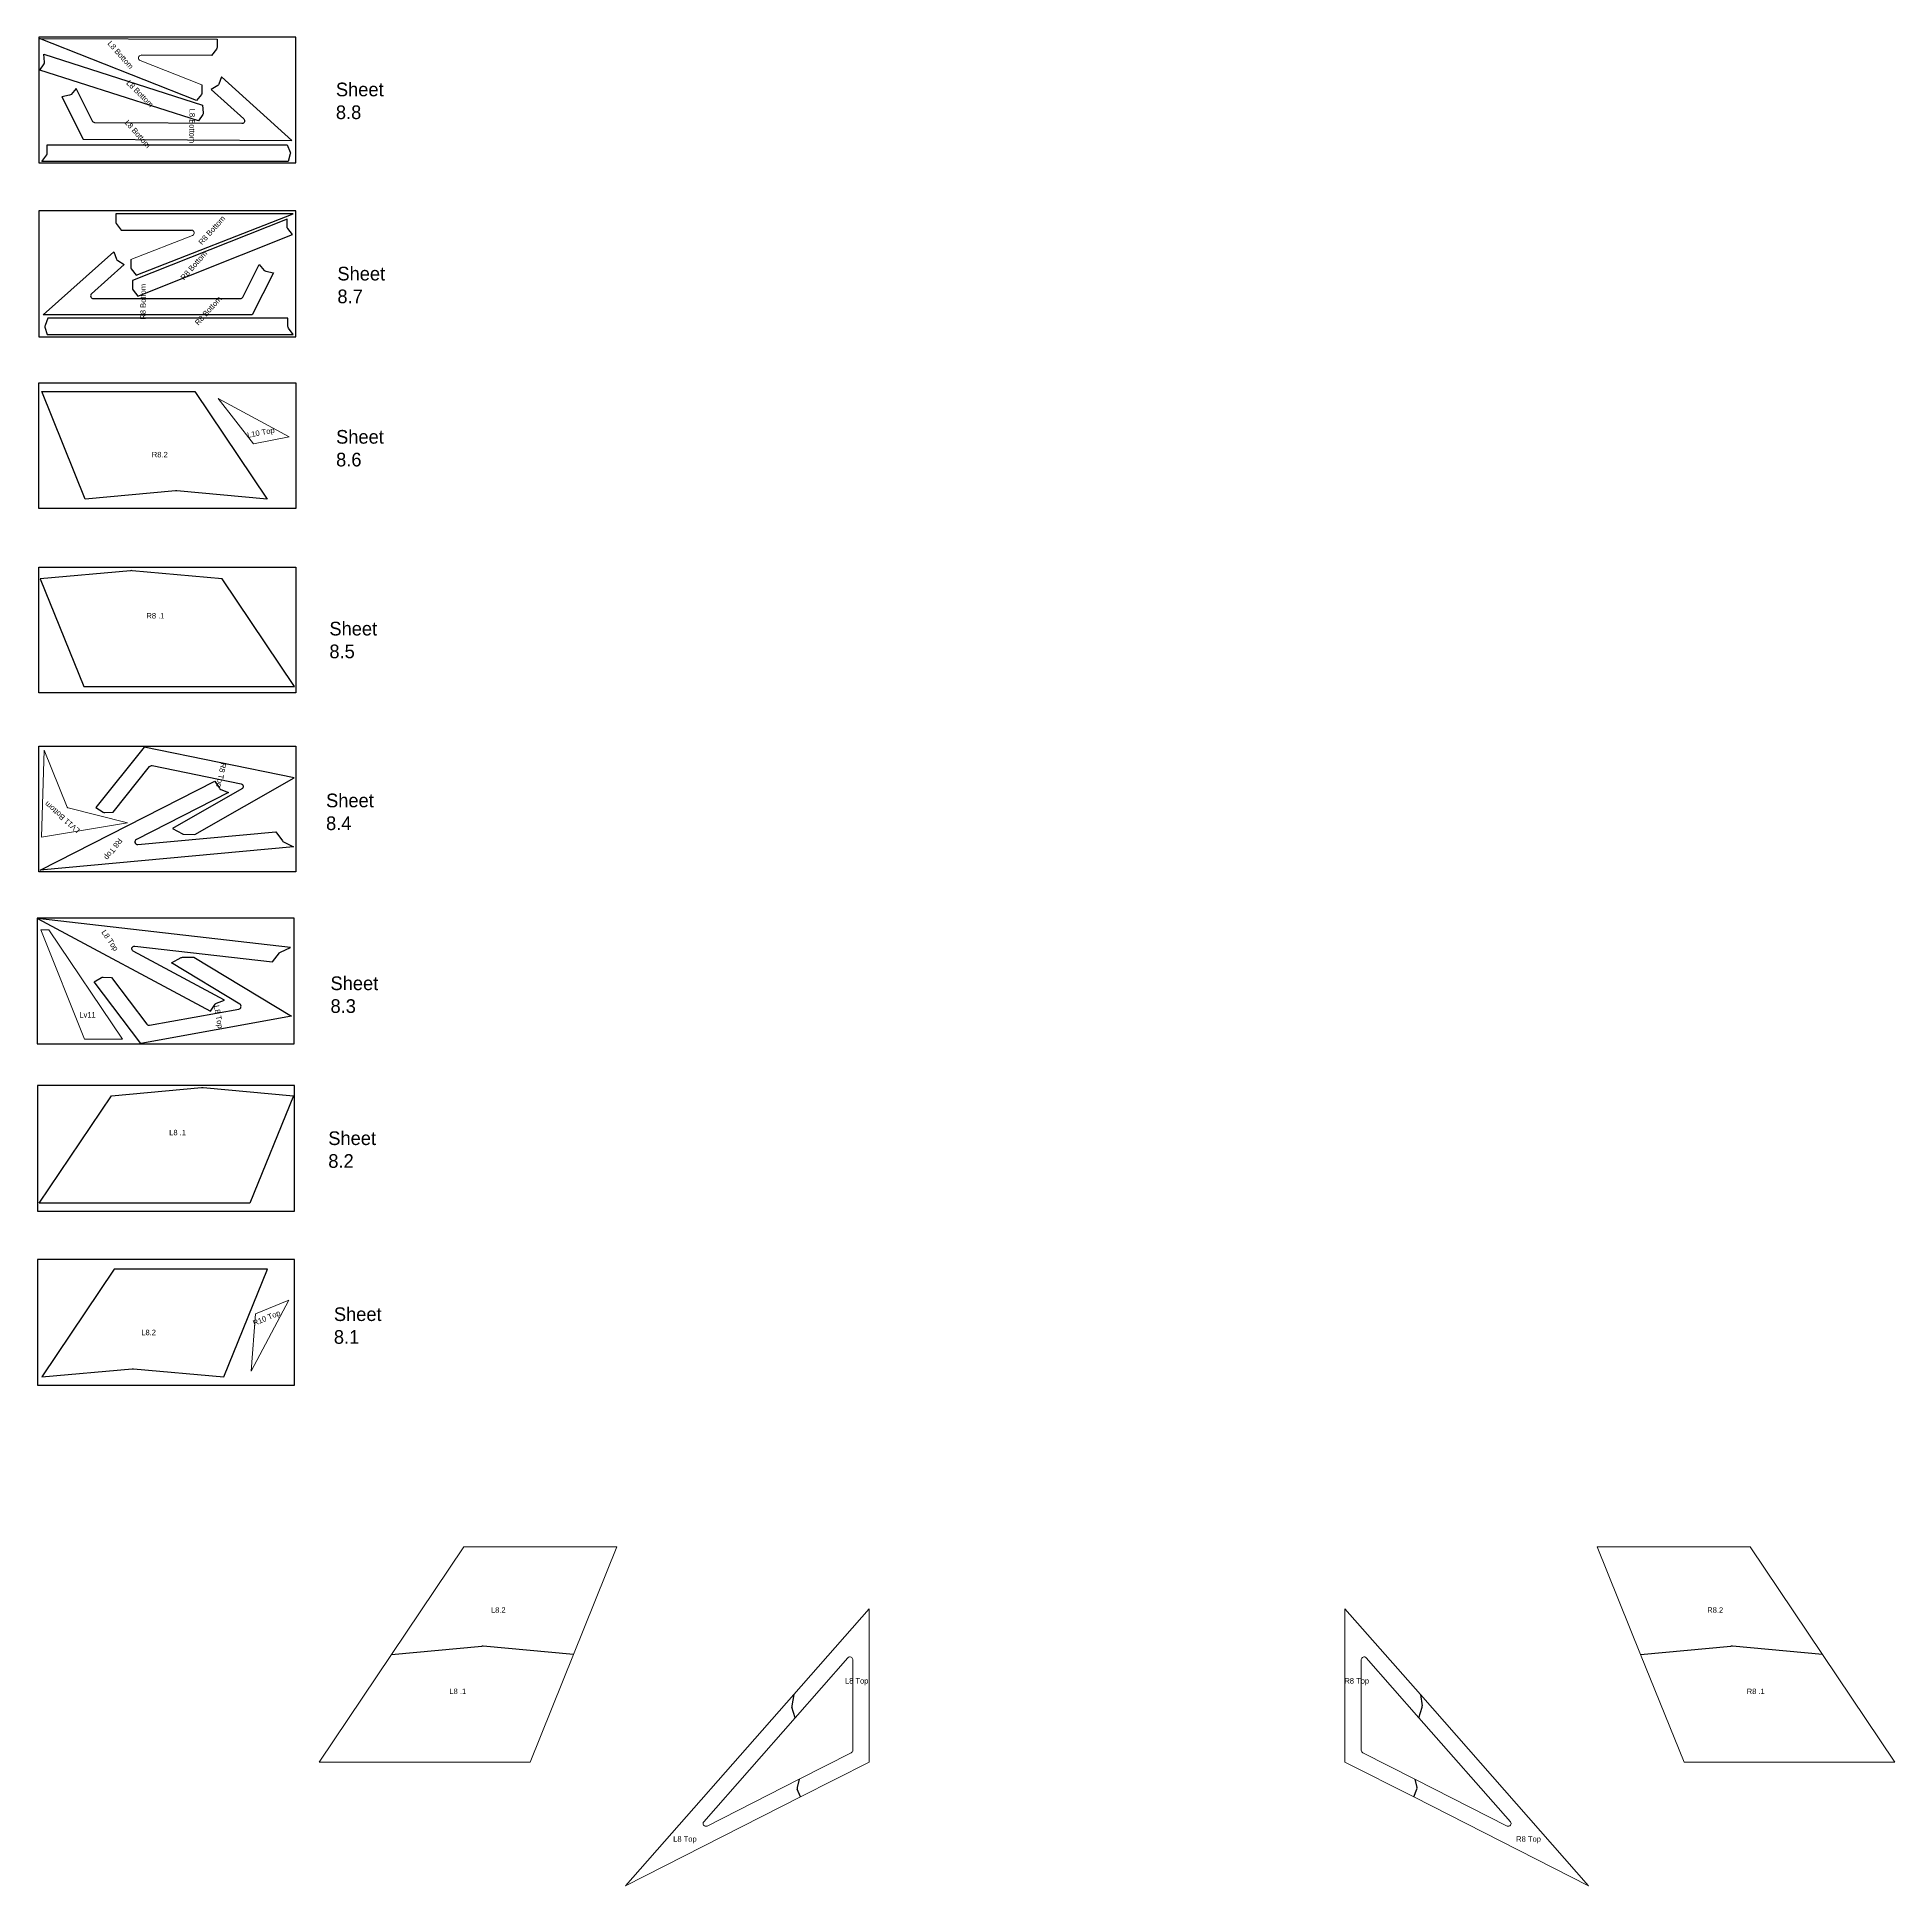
# Model space of a CAD drawing. Extents: x 45 to 725, y 75 to 751.
import ezdxf

# ---------------------------------------------------------------- set-up
doc = ezdxf.new("R2010")
doc.units = 0
doc.header["$MEASUREMENT"] = 0
doc.layers.get('0').update_dxf_attribs({"linetype": 'CONTINUOUS'})
doc.layers.add('ANNOTATION', color=7, linetype='CONTINUOUS')
doc.layers.add('LAYOUT', color=10, linetype='CONTINUOUS')

msp = doc.modelspace()

# ---------------------------------------------------------------- linework, layer by layer
for p, q in [((53.96, 729.7), (53.96, 729.7)), ((131.38, 665.28), (131.38, 665.28)), ((174.57, 159.7), (207.6, 162.69)), ((241.17, 159.7), (208.14, 162.69)), ((631.67, 159.7), (664.7, 162.69)), ((698.26, 159.7), (665.24, 162.69)), ((321.77, 144.99), (321.06, 140.94)), ((551.07, 144.99), (551.78, 140.94)), ((322.32, 136.53), (321.09, 140.47)), ((550.52, 136.53), (551.75, 140.47)), ((323.78, 114.07), (323.02, 111.05)), ((324.2, 107.55), (323.06, 110.44)), ((548.64, 107.55), (549.78, 110.44)), ((549.06, 114.07), (549.82, 111.05))]:
    msp.add_line(p, q)
at = {"color": 7, "linetype": 'Continuous', "lineweight": 15}
for p, q in [((174.57, 159.7), (201.02, 199.06)), ((201.02, 199.06), (257.07, 199.06)), ((257.07, 199.06), (241.17, 159.7)), ((615.76, 199.06), (631.67, 159.7)), ((671.82, 199.06), (615.76, 199.06)), ((698.26, 159.7), (671.82, 199.06)), ((321.77, 144.99), (349.37, 176.37)), ((349.37, 176.37), (349.37, 120.34)), ((523.46, 176.37), (523.46, 120.34)), ((551.07, 144.99), (523.46, 176.37)), ((148.13, 120.34), (174.57, 159.7)), ((241.17, 159.7), (225.27, 120.34)), ((322.32, 136.53), (341.62, 158.48)), ((343.37, 157.81), (343.37, 124.64)), ((529.46, 157.81), (529.46, 124.64)), ((550.52, 136.53), (531.22, 158.48)), ((631.67, 159.7), (647.57, 120.34)), ((724.71, 120.34), (698.26, 159.7)), ((260.23, 75.04), (321.77, 144.99)), ((612.61, 75.04), (551.07, 144.99)), ((288.83, 98.47), (322.32, 136.53)), ((584.01, 98.47), (550.52, 136.53)), ((342.83, 123.75), (323.78, 114.07)), ((530.01, 123.75), (549.06, 114.07)), ((225.27, 120.34), (148.13, 120.34)), ((349.37, 120.34), (324.2, 107.55)), ((523.46, 120.34), (548.64, 107.55)), ((647.57, 120.34), (724.71, 120.34)), ((323.78, 114.07), (290.04, 96.92)), ((549.06, 114.07), (582.8, 96.92)), ((324.2, 107.55), (260.23, 75.04)), ((548.64, 107.55), (612.61, 75.04))]:
    msp.add_line(p, q, dxfattribs=at)
for points in [[(105.14, 734.02), (105.19, 731.18, -0.171314), (104.98, 730.55), (103.23, 728.32), (45.79, 751), (110.73, 750.74), (110.73, 747.74, -0.162456), (110.53, 747.14), (108.72, 744.74), (82.97, 744.85)], [(79.2, 670.14), (79.14, 667.31, 0.171314), (79.35, 666.68), (81.08, 664.44), (138.61, 686.88), (73.67, 686.88), (73.66, 683.89, 0.162456), (73.86, 683.29), (75.65, 680.88), (101.41, 680.88)], [(81.21, 457.92, 0.826394), (81.75, 456.03), (132.24, 460.67), (134.69, 457.36, 0.119655), (135.05, 457.06), (138.75, 455.24), (45.96, 446.72), (109.93, 479.27), (111.59, 476.64, 0.156933), (112.06, 476.25), (114.94, 475.09), (81.21, 457.92)], [(80.07, 417.05, -0.826394), (80.65, 418.92), (131.02, 413.15), (133.55, 416.4, -0.119655), (133.92, 416.7), (137.65, 418.43), (45.08, 429.03), (108.3, 395.06), (110.02, 397.65, -0.156933), (110.5, 398.03), (113.41, 399.13), (80.07, 417.05)]]:
    msp.add_lwpolyline(points, format="xyb")
for points in [[(47.46, 741.74, 0.171314), (47.63, 742.39), (47.4, 745.21), (105.41, 726.64), (105.65, 723.82, -0.171314), (105.48, 723.18), (103.89, 720.83), (103.89, 720.83), (45.87, 739.4)], [(65.16, 720.73), (59.19, 732.68), (57.33, 730.54, -0.171314), (56.75, 730.21), (53.96, 729.7), (61.72, 714.21), (138.14, 713.73), (112.4, 737), (111.43, 734.33, -0.171356), (111.01, 733.82), (108.59, 732.35), (120.5, 721.59, -0.688918), (119.82, 719.84), (66.05, 720.18, -0.282307)], [(48.42, 708.43, 0.162456), (48.62, 709.03), (48.61, 712.03), (136.41, 712.03), (137.49, 709.41, -0.171356), (137.52, 708.74), (136.71, 706.03), (46.63, 706.03)], [(136.58, 681.47, -0.171314), (136.37, 682.1), (136.4, 684.93), (79.81, 662.39), (79.78, 659.56, 0.171314), (79.99, 658.92), (81.74, 656.7), (81.74, 656.7), (138.33, 679.24)], [(120.13, 656.38), (126.18, 668.29), (128.02, 666.14, 0.171314), (128.6, 665.8), (131.38, 665.28), (123.53, 649.84), (47.1, 649.84), (73, 672.94), (73.94, 670.27, 0.171356), (74.36, 669.75), (76.77, 668.27), (64.79, 657.58, 0.688918), (65.46, 655.84), (119.23, 655.84, 0.282307)], [(136.85, 645.03, -0.162456), (136.65, 645.63), (136.66, 648.63), (48.85, 648.63), (47.78, 646.01, 0.171356), (47.75, 645.34), (48.56, 642.63), (138.64, 642.63)], [(46.58, 621.83), (102.63, 621.83), (129.08, 582.47), (96.05, 585.46, 0.045138), (95.51, 585.46), (62.48, 582.47)], [(112.65, 553.27), (79.62, 556.26, 0.045138), (79.08, 556.26), (46.05, 553.27), (61.95, 513.91), (139.09, 513.91)], [(84.02, 491.67), (66.43, 469.59), (69.03, 467.89, 0.156933), (69.62, 467.73), (72.72, 467.86), (86.03, 484.58, -0.282307), (87.02, 484.93), (119.52, 478.27, -0.691533), (119.81, 476.42), (94.44, 461.92), (98.05, 459.93, 0.119655), (98.5, 459.8), (102.62, 459.68), (138.9, 480.42)], [(82.88, 383.27), (65.82, 405.77), (68.46, 407.41, -0.156933), (69.05, 407.56), (72.15, 407.35), (85.06, 390.32, 0.282307), (86.04, 389.94), (118.69, 395.84, 0.691533), (119.02, 397.68), (94, 412.77), (97.65, 414.68, -0.119655), (98.11, 414.79), (102.23, 414.82), (138.01, 393.23)], [(72.06, 364.16), (105.09, 367.14, -0.045138), (105.63, 367.14), (138.66, 364.16), (122.75, 324.8), (45.61, 324.8)], [(129.13, 300.64), (73.07, 300.64), (46.63, 261.28), (79.65, 264.26, -0.045138), (80.19, 264.26), (113.22, 261.28)]]:
    msp.add_lwpolyline(points, format="xyb", close=True)
for points in [[(105.14, 734.02), (82.6, 742.92, -0.829379), (82.97, 744.85)], [(79.2, 670.14), (101.77, 678.95, 0.829379), (101.41, 680.88)]]:
    msp.add_lwpolyline(points, format="xyb", dxfattribs=at)
for points in [[(111.16, 619.32), (137.07, 605.23), (124.03, 602.72)], [(46.2, 424.81), (48.52, 424.81), (49.12, 424.81), (76.1, 384.81), (75.5, 384.81), (62.2, 384.81)], [(123.16, 263.34), (137.05, 289.36), (124.78, 284.28)]]:
    msp.add_lwpolyline(points, close=True, dxfattribs=at)
msp.add_lwpolyline([(77.96, 463.99), (56.19, 469.51, -0.118092), (56.04, 469.59), (55.99, 469.63, -0.118092), (55.89, 469.78), (47.51, 490.62), (46.53, 458.77)], format="xyb", close=True, dxfattribs=at)
for centre, radius, start, end in [((207.87, 159.7), 3, 84.83102, 95.16898), ((664.97, 159.7), 3, 84.83102, 95.16898), ((322.04, 140.76), 1, 170.06983, 197.36298), ((550.79, 140.76), 1, 342.63702, 9.93017), ((323.99, 110.81), 1, 165.87869, 201.55412), ((548.85, 110.81), 1, 338.44588, 14.12131)]:
    msp.add_arc(centre, radius, start, end)
for centre, start, end in [((342.37, 157.81), 0, 138.66049), ((530.46, 157.81), 41.33951, 180), ((342.37, 124.64), 296.94101, 0), ((530.46, 124.64), 180, 243.05899), ((289.58, 97.81), 138.66049, 296.94101), ((583.26, 97.81), 243.05899, 41.33951)]:
    msp.add_arc(centre, 1, start, end, dxfattribs=at)
at = {"layer": 'LAYOUT'}
for points in [[(45.57, 751.49), (45.57, 705.49), (139.57, 705.49), (139.57, 751.49)], [(45.57, 687.88), (45.57, 641.88), (139.57, 641.88), (139.57, 687.88)], [(139.57, 625.02), (139.57, 579.02), (45.57, 579.02), (45.57, 625.02)], [(139.57, 557.52), (139.57, 511.52), (45.57, 511.52), (45.57, 557.52)], [(139.57, 492.09), (139.57, 446.09), (45.57, 446.09), (45.57, 492.09)], [(44.9, 429.16), (44.9, 383.16), (138.9, 383.16), (138.9, 429.16)], [(45.01, 367.88), (45.01, 321.88), (139.01, 321.88), (139.01, 367.88)], [(45.01, 304.28), (45.01, 258.28), (139.01, 258.28), (139.01, 304.28)]]:
    msp.add_lwpolyline(points, close=True, dxfattribs=at)

# ---------------------------------------------------------------- texts
at = {"layer": 'ANNOTATION', "char_height": 2}
for s, width, insert, attachment_point, rotation in [('L8 Bottom', 25.7021, (72, 750.38), 1, 311.51576), ('L8 Bottom', 24.2867, (78.73, 735.96), 1, 315.31361), ('L8 Bottom', 25.1707, (78.27, 721.44), 1, 311.7454), ('L8 Bottom', 22.8677, (102.67, 725.29), 1, 269.64258), ('R8 Bottom', 22.7217, (112.4, 686.37), 3, 48.2546), ('R8 Bottom', 23.2398, (105.79, 673.53), 3, 48.65954), ('R8 Bottom', 20.9944, (82.65, 661.17), 3, 90), ('R8 Bottom', 22.7217, (111.08, 656.94), 3, 48.2546), ('L10 Top', 17.0218, (132.04, 606.19), 9, 10.86882), ('R8 Top', 17.0218, (112.32, 476.83), 3, 258.4087), ('LV11 Bottom', 17.0218, (47.38, 470.53), 3, 138.83954), ('R8 Top', 17.0218, (70.89, 450.12), 3, 233.90727), ('L8 Top', 17.0218, (69.92, 425.08), 1, 304.80344), ('L8 Top', 17.0218, (111.52, 397.44), 1, 280.23183), ('R10 Top', 17.0218, (133.37, 285.8), 3, 22.51327)]:
    msp.add_mtext_dynamic_manual_height_columns(s, width=width, gutter_width=1, heights=[0], dxfattribs=dict(at, insert=insert, attachment_point=attachment_point, rotation=rotation))
at = {"layer": 'ANNOTATION'}
for s, width, insert, char_height, attachment_point in [('Sheet 8.8', 20.6128, (154.22, 734.84), 5, 1), ('Sheet 8.7', 20.6128, (154.77, 667.46), 5, 1), ('Sheet 8.6', 20.6128, (154.29, 607.74), 5, 1), ('R8.2', 17.0218, (92.7, 599.73), 2, 3), ('R8 .1', 17.0218, (91.48, 540.78), 2, 3), ('Sheet 8.5', 20.6128, (151.84, 537.56), 5, 1), ('Sheet 8.4', 20.6128, (150.62, 474.69), 5, 1), ('Sheet 8.3', 20.6128, (152.25, 407.79), 5, 1), ('Lv11', 17.0218, (66.34, 394.76), 2, 3), ('L8 .1', 17.0218, (93.22, 351.66), 2, 1), ('Sheet 8.2', 20.6128, (151.44, 351.1), 5, 1), ('Sheet 8.1', 20.6128, (153.48, 286.71), 5, 1), ('L8.2', 17.0218, (83, 278.53), 2, 1), ('L8.2', 17.0218, (210.95, 176.96), 2, 1), ('R8.2', 17.0218, (661.89, 176.96), 2, 3), ('L8 Top', 17.0218, (340.52, 151.05), 2, 1), ('R8 Top', 17.0218, (532.32, 151.05), 2, 3), ('L8 .1', 17.0218, (195.74, 147.21), 2, 1), ('R8 .1', 17.0218, (677.1, 147.21), 2, 3), ('L8 Top', 17.0218, (277.65, 93.17), 2, 1), ('R8 Top', 17.0218, (595.19, 93.17), 2, 3)]:
    msp.add_mtext_dynamic_manual_height_columns(s, width=width, gutter_width=1, heights=[0], dxfattribs=dict(at, insert=insert, char_height=char_height, attachment_point=attachment_point))

doc.saveas('drawing.dxf')
